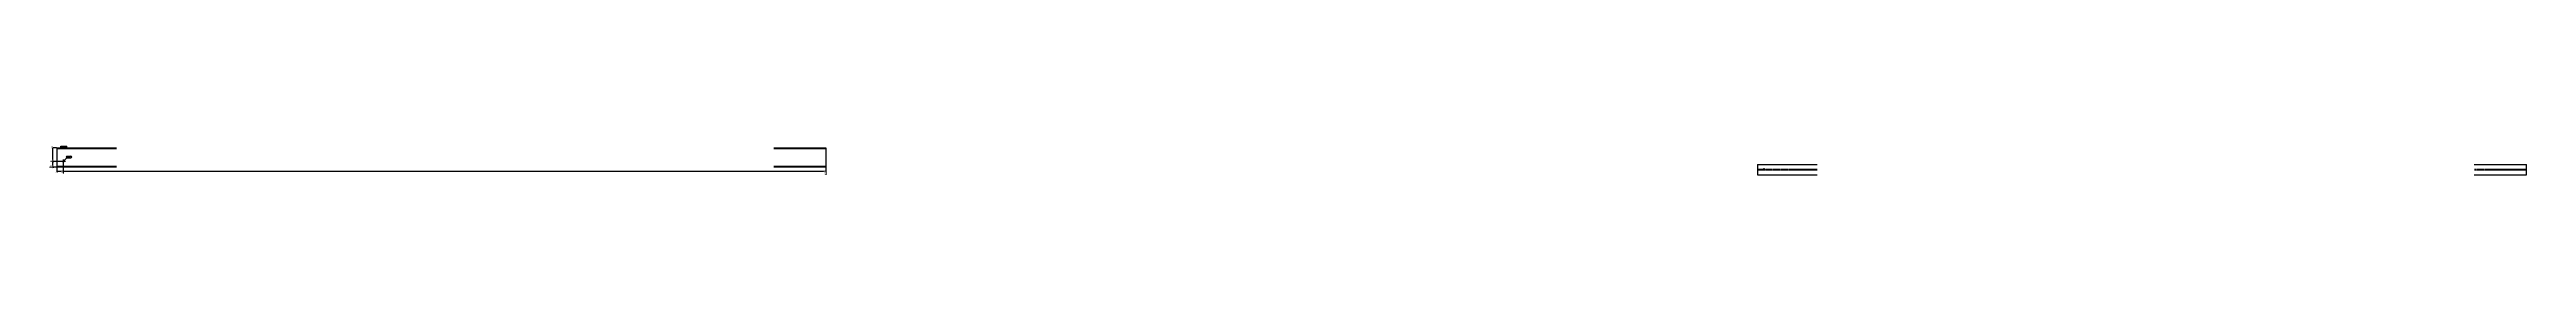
# Model space of a CAD drawing. Header units: millimetres. Extents: x 6 to 15208, y 4 to 186.
import ezdxf

# ---------------------------------------------------------------- set-up
doc = ezdxf.new("R2010")
doc.units = ezdxf.units.MM
doc.linetypes.add('DXK_LINE_DOT2', pattern=[3.9198, 1.9599, -1.9599])
for name, color, linetype in [('MÅLSÆTNING', 7, 'Continuous'), ('STÅL', 7, 'Continuous'), ('TEKST', 7, 'Continuous')]:
    doc.layers.add(name, color=color, linetype=linetype)
doc.styles.add('Arial Narrow', font='ARIALN.TTF', dxfattribs={"height": 0.2})

msp = doc.modelspace()

# ---------------------------------------------------------------- hatches: boundary and pattern name
at = {"layer": 'STÅL', "linetype": 'Continuous'}
msp.add_hatch(color=3, dxfattribs=at).paths.add_polyline_path([(97, 88, -1), (83, 88, -1)])

# ---------------------------------------------------------------- linework, layer by layer
at = {"layer": 'MÅLSÆTNING', "color": 7, "linetype": 'Continuous'}
for p, q in [((49, 173), (19, 173)), ((28, 170), (26, 176)), ((54, 30), (48, 28)), ((51, 51), (51, 21)), ((51, 29), (90, 29)), ((93, 30), (87, 28)), ((87, 28), (93, 30)), ((90, 86), (90, 16)), ((90, 86), (90, 16)), ((90, 29), (4771, 29)), ((4768, 28), (4774, 30)), ((4771, 51), (4771, 6))]:
    msp.add_line(p, q, dxfattribs=at)
at = {"layer": 'STÅL', "color": 2, "linetype": 'Continuous'}
for p, q in [((51, 173), (51, 66)), ((51, 173), (417, 173)), ((417, 167), (51, 167)), ((4451, 173), (4771, 173)), ((4771, 167), (4451, 167)), ((4771, 173), (4771, 66)), ((51, 66), (51, 53)), ((417, 59), (51, 59)), ((417, 53), (51, 53)), ((4771, 59), (4451, 59)), ((4771, 53), (4451, 53)), ((4771, 66), (4771, 53)), ((10488, 70), (10488, 6)), ((10488, 70), (10854, 70)), ((10488, 6), (10854, 6)), ((14888, 70), (15208, 70)), ((14888, 6), (15208, 6)), ((15208, 6), (15208, 70))]:
    msp.add_line(p, q, dxfattribs=at)
at = {"layer": 'STÅL', "color": 3, "linetype": 'Continuous'}
for p, q in [((104, 88), (76, 88)), ((90, 102), (90, 74))]:
    msp.add_line(p, q, dxfattribs=at)
at = {"layer": 'STÅL', "color": 7, "linetype": 'DXK_LINE_DOT2'}
for p, q in [((10854, 40), (10488, 40)), ((10854, 36), (10488, 36)), ((15208, 40), (14888, 40)), ((15208, 36), (14888, 36))]:
    msp.add_line(p, q, dxfattribs=at)
at = {"layer": 'STÅL', "color": 3, "linetype": 'DXK_LINE_DOT2'}
for p, q in [((10520, 40), (10520, 36)), ((10527, 48), (10527, 35)), ((10534, 40), (10534, 36))]:
    msp.add_line(p, q, dxfattribs=at)

# ---------------------------------------------------------------- next in the draw order: wipeouts: each hides what was drawn before it
at = {"color": 0, "linetype": 'Continuous'}
for points in [[(88, 27), (77, 27), (77, 14), (88, 14)], [(4769, 27), (4758, 27), (4758, 4), (4769, 4)]]:
    msp.add_wipeout(points, dxfattribs=at).dxf.layer = 'MÅLSÆTNING'

# ---------------------------------------------------------------- next in the draw order: texts
at = {"layer": 'MÅLSÆTNING', "color": 3, "linetype": 'Continuous', "style": 'Arial Narrow'}
msp.add_text('4720', height=7.64, rotation=90.0002, dxfattribs=at).set_placement((4768, 6))

# ---------------------------------------------------------------- next in the draw order: wipeouts: each hides what was drawn before it
at = {"color": 0, "linetype": 'Continuous'}
msp.add_wipeout([(49, 27), (38, 27), (38, 19), (49, 19)], dxfattribs=at).dxf.layer = 'MÅLSÆTNING'

# ---------------------------------------------------------------- next in the draw order: linework, layer by layer
at = {"layer": 'MÅLSÆTNING', "color": 7, "linetype": 'Continuous'}
for p, q in [((27, 88), (27, 173)), ((49, 53), (6, 53)), ((88, 88), (11, 88)), ((88, 88), (11, 88)), ((26, 91), (28, 85)), ((28, 85), (26, 91)), ((26, 56), (28, 50)), ((27, 53), (27, 88))]:
    msp.add_line(p, q, dxfattribs=at)

# ---------------------------------------------------------------- next in the draw order: texts
at = {"layer": 'MÅLSÆTNING', "color": 3, "linetype": 'Continuous', "style": 'Arial Narrow'}
for s, p in [('0', (48, 21)), ('39', (87, 16))]:
    msp.add_text(s, height=7.64, rotation=90.0002, dxfattribs=at).set_placement(p)

# ---------------------------------------------------------------- next in the draw order: wipeouts: each hides what was drawn before it
at = {"color": 0, "linetype": 'Continuous'}
msp.add_wipeout([(25, 175), (25, 186), (17, 186), (17, 175)], dxfattribs=at).dxf.layer = 'MÅLSÆTNING'
at = {"color": 0}
msp.add_wipeout([(136, 113), (136, 120), (114, 120), (114, 113)], dxfattribs=at).dxf.layer = 'TEKST'

# ---------------------------------------------------------------- next in the draw order: texts
at = {"layer": 'MÅLSÆTNING', "color": 3, "linetype": 'Continuous', "style": 'Arial Narrow'}
msp.add_text('0', height=7.64, dxfattribs=at).set_placement((19, 176))

# ---------------------------------------------------------------- next in the draw order: wipeouts: each hides what was drawn before it
at = {"color": 0}
msp.add_wipeout([(136, 113), (136, 120), (114, 120), (114, 113)], dxfattribs=at).dxf.layer = 'TEKST'

# ---------------------------------------------------------------- next in the draw order: linework, layer by layer
at = {"layer": 'TEKST', "color": 7, "linetype": 'Continuous'}
for p, q in [((113, 121), (137, 121)), ((113, 112), (137, 112))]:
    msp.add_line(p, q, dxfattribs=at)
for centre, start, end in [((113, 117), 90, 270), ((137, 117), 270, 90)]:
    msp.add_arc(centre, 4.7, start, end, dxfattribs=at)

# ---------------------------------------------------------------- next in the draw order: texts
at = {"layer": 'TEKST', "color": 3, "style": 'Arial Narrow'}
msp.add_text('1*D14', height=6.68, dxfattribs=at).set_placement((114, 113))

# ---------------------------------------------------------------- next in the draw order: wipeouts: each hides what was drawn before it
at = {"color": 0, "linetype": 'Continuous'}
msp.add_wipeout([(24, 90), (24, 101), (11, 101), (11, 90)], dxfattribs=at).dxf.layer = 'MÅLSÆTNING'

# ---------------------------------------------------------------- next in the draw order: wipeouts: each hides what was drawn before it
msp.add_wipeout([(24, 55), (24, 66), (6, 66), (6, 55)], dxfattribs=at).dxf.layer = 'MÅLSÆTNING'

# ---------------------------------------------------------------- next in the draw order: linework, layer by layer
at = {"layer": 'TEKST', "color": 7, "linetype": 'Continuous'}
msp.add_line((90, 88), (113, 112), dxfattribs=at)

# ---------------------------------------------------------------- next in the draw order: texts
at = {"layer": 'MÅLSÆTNING', "color": 3, "linetype": 'Continuous', "style": 'Arial Narrow'}
for s, p in [('120', (7, 56)), ('85', (12, 91))]:
    msp.add_text(s, height=7.64, dxfattribs=at).set_placement(p)

# ---------------------------------------------------------------- next in the draw order: wipeouts: each hides what was drawn before it
at = {"color": 0}
msp.add_wipeout([(90, 174), (90, 181), (77, 181), (77, 174)], dxfattribs=at).dxf.layer = 'TEKST'

# ---------------------------------------------------------------- next in the draw order: wipeouts: each hides what was drawn before it
msp.add_wipeout([(90, 174), (90, 181), (77, 181), (77, 174)], dxfattribs=at).dxf.layer = 'TEKST'

# ---------------------------------------------------------------- next in the draw order: wipeouts: each hides what was drawn before it
msp.add_wipeout([(110, 174), (110, 179), (92, 179), (92, 174)], dxfattribs=at).dxf.layer = 'TEKST'

# ---------------------------------------------------------------- next in the draw order: wipeouts: each hides what was drawn before it
msp.add_wipeout([(110, 174), (110, 179), (92, 179), (92, 174)], dxfattribs=at).dxf.layer = 'TEKST'

# ---------------------------------------------------------------- next in the draw order: linework, layer by layer
at = {"layer": 'TEKST', "color": 7, "linetype": 'Continuous'}
for p, q in [((76, 183), (111, 183)), ((76, 173), (76, 183)), ((76, 173), (111, 173)), ((111, 173), (111, 183))]:
    msp.add_line(p, q, dxfattribs=at)

# ---------------------------------------------------------------- next in the draw order: texts
at = {"layer": 'TEKST', "color": 3, "style": 'Arial Narrow'}
for s, height, p in [('d30', 6.68, (77, 174)), ('IPE120', 4.77, (92, 174))]:
    msp.add_text(s, height=height, dxfattribs=at).set_placement(p)

doc.saveas('drawing.dxf')
